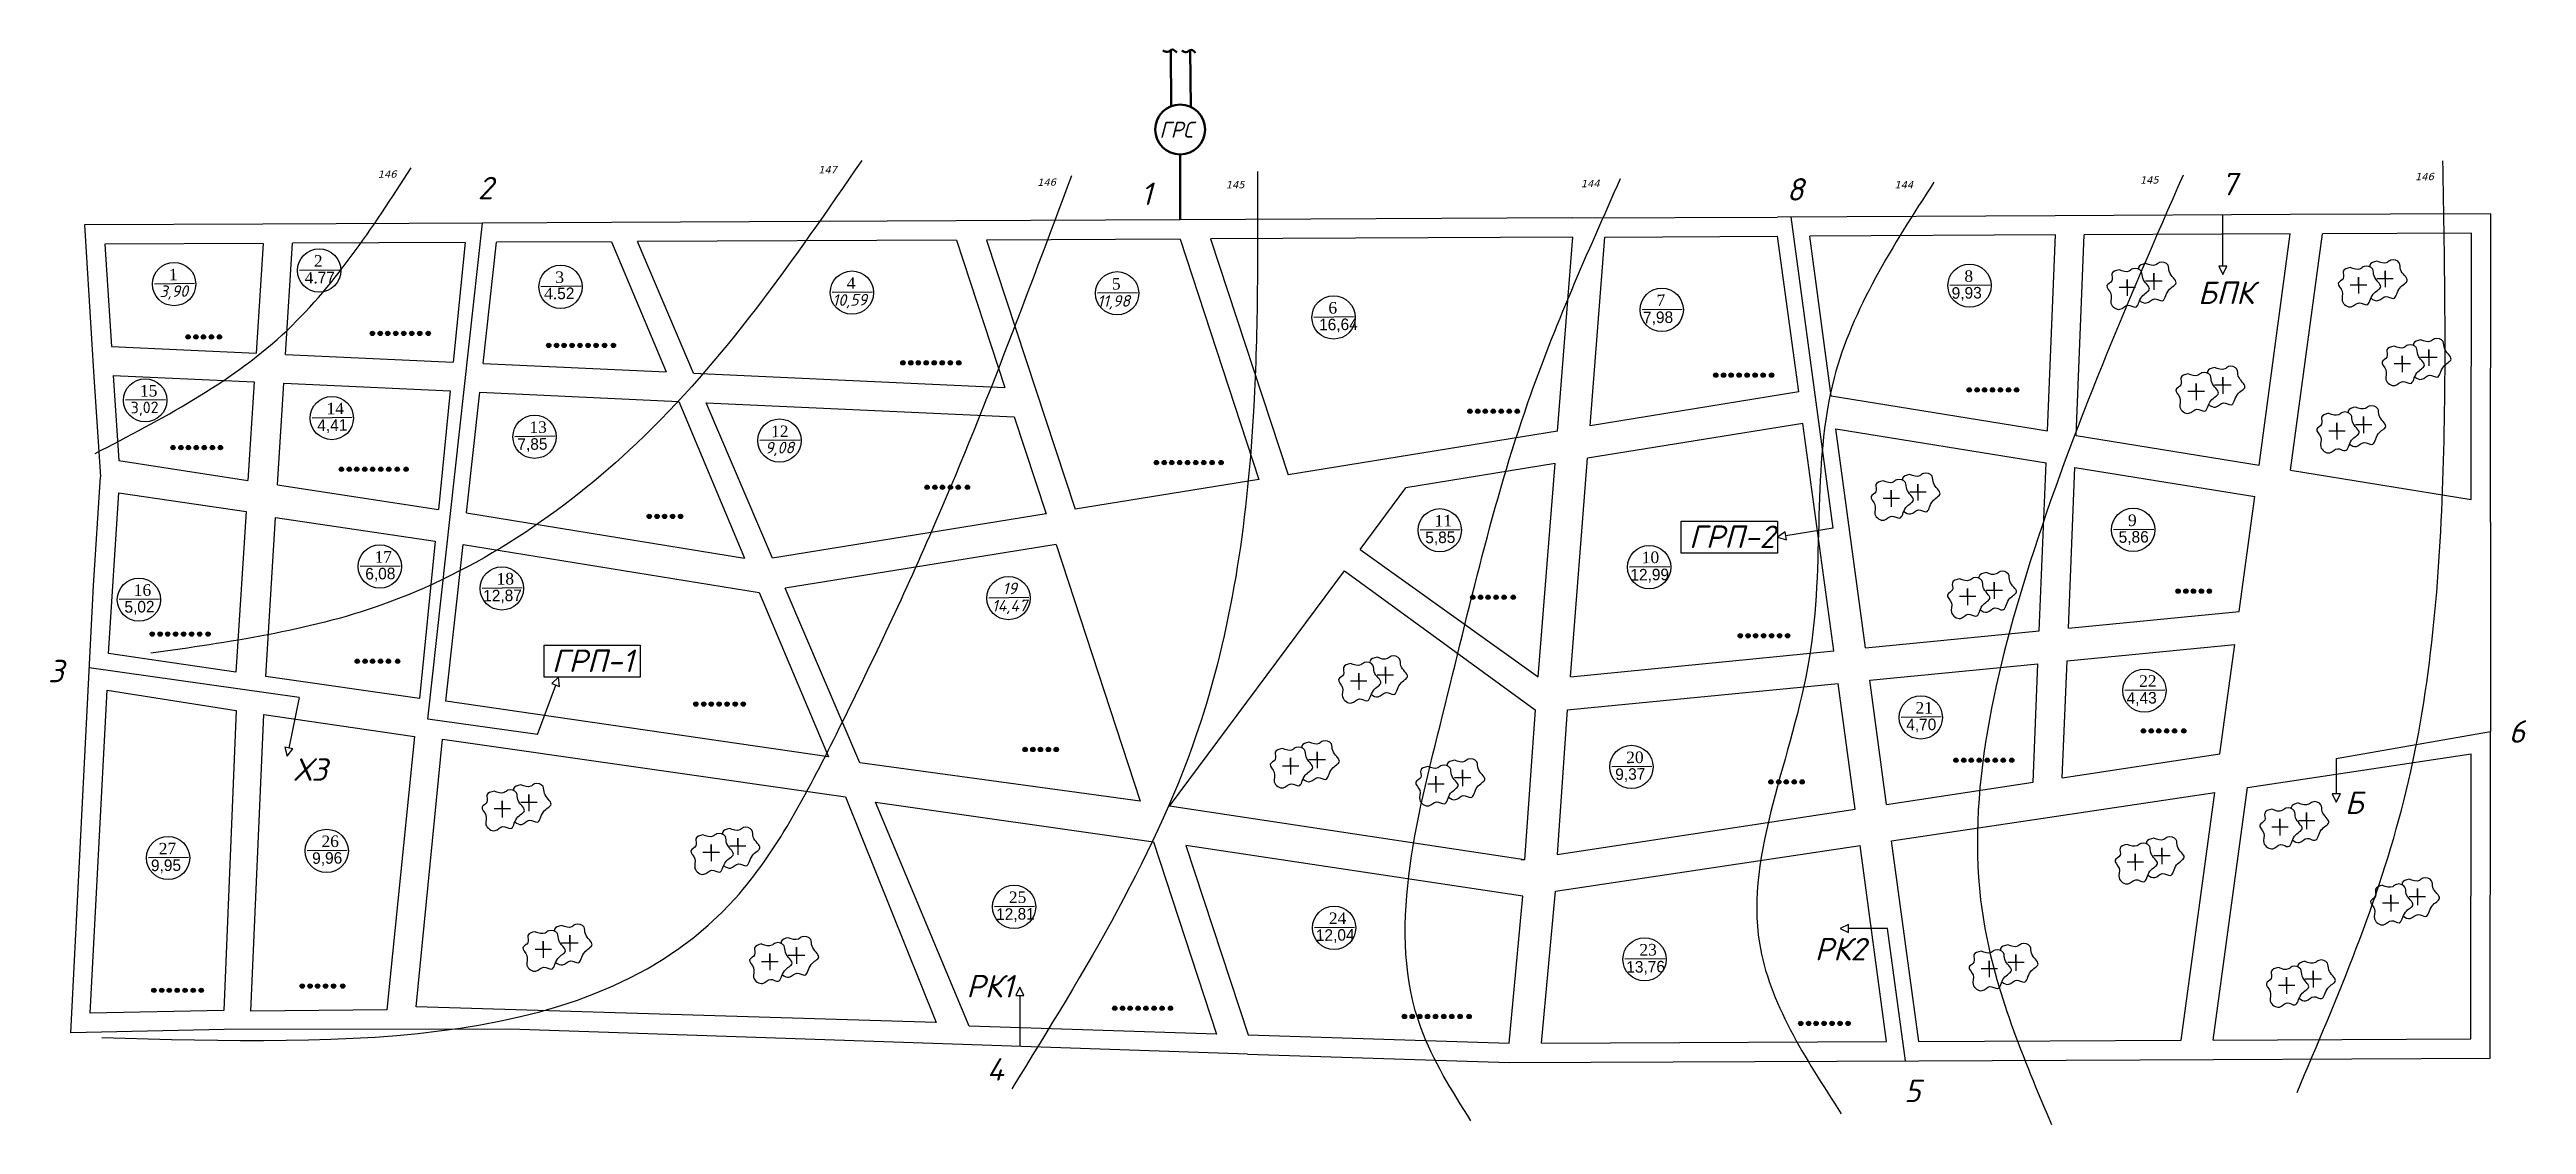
# Model space of a CAD drawing. Header units: millimetres. Extents: x -710977 to 10671, y -929782 to 89628.
# Drawn here: x 246.5 to 555, y 3502.5 to 3636.5 of the extents above; entities that cross this region are included whole.
import ezdxf

# ---------------------------------------------------------------- set-up
doc = ezdxf.new("R2010")
doc.units = ezdxf.units.MM
doc.header["$LTSCALE"] = 0.4
doc.layers.add('кварталыИнфо', color=7, linetype='Continuous')
doc.layers.add('СхемаГидравлика', color=7, linetype='Continuous')
doc.layers.add('тп_кварт', color=176, linetype='Continuous', lineweight=30)
doc.styles.add('OSNOVNOY', font='simplex.shx', dxfattribs={"oblique": 15, "height": 2.5})
doc.styles.add('style1', font='verdana.ttf', dxfattribs={"oblique": 15})
doc.styles.add('стиль1', font='times.ttf')

msp = doc.modelspace()

# ---------------------------------------------------------------- texts
at = {"color": 2, "ltscale": 0.5, "char_height": 2.8, "attachment_point": 1}
for s, width, insert in [('{\\fISOCPEUR|b0|i1|c204|p34;2}', 2.19383, (299.816, 3620.596)), ('{\\fISOCPEUR|b0|i1|c204|p34;1}', 2.19383, (382.419, 3619.88)), ('{\\fISOCPEUR|b0|i1|c204|p34;8}', 2.19383, (462.876, 3620.434)), ('{\\fISOCPEUR|b0|i1|c204|p34;7}', 2.19383, (516.998, 3621.089)), ('{\\fISOCPEUR|b0|i1|c204|p34;БПК}', 5.98474, (514.119, 3607.544)), ('{\\fISOCPEUR|b0|i1|c204|p34;ГРП-2}', 5.98474, (450.711, 3577.141)), ('{\\fISOCPEUR|b0|i1|c204|p34;ГРП-1}', 5.98474, (309.045, 3561.676)), ('{\\fISOCPEUR|b0|i1|c204|p34;3}', 2.19383, (246.273, 3560.398)), ('{\\fISOCPEUR|b0|i1|c204|p34;6}', 2.19383, (552.825, 3552.865)), ('{\\fISOCPEUR|b0|i1|c204|p34;ХЗ}', 5.98474, (276.932, 3548.127)), ('{\\fISOCPEUR|b0|i1|c204|p34;Б}', 2.19383, (532.41, 3543.994)), ('{\\fISOCPEUR|b0|i1|c204|p34;РК2}', 4.50038, (466.374, 3525.74)), ('{\\fISOCPEUR|b0|i1|c204|p34;РК1}', 5.98474, (360.686, 3521.124)), ('{\\fISOCPEUR|b0|i1|c204|p34;4}', 2.19383, (363.232, 3510.756)), ('{\\fISOCPEUR|b0|i1|c204|p34;5}', 2.19383, (477.512, 3508.082))]:
    msp.add_mtext_dynamic_manual_height_columns(s, width=width, gutter_width=10, heights=[0], dxfattribs=dict(at, insert=insert))
at = {"layer": 'кварталыИнфо', "color": 2, "ltscale": 0.5, "char_height": 1.44, "attachment_point": 1, "rotation": 0.63657, "style": 'стиль1'}
for s, width, insert in [('2', 4.01195, (279.406, 3610.825)), ('{\\fISOCPEUR|b0|i1|c204|p34;3,90}', 6.81146, (260.169, 3607.046)), ('1', 4.01195, (261.329, 3609.135)), ('4.{\\Ftxt|c204;77}', 6.81146, (278.246, 3608.737)), ('3', 4.01195, (309.478, 3608.798)), ('4', 4.01195, (345.775, 3608.069)), ('5', 4.01195, (378.807, 3607.985)), ('8', 4.01195, (485.005, 3608.941)), ('4.{\\Ftxt|c204;52}', 6.81146, (308.077, 3606.764)), ('{\\fISOCPEUR|b0|i1|c204|p34;10,59}', 6.81146, (343.999, 3605.952)), ('{\\fISOCPEUR|b0|i1|c0|p34;11,98}', 6.81146, (376.988, 3605.815)), ('6', 4.01195, (405.78, 3604.983)), ('7', 4.01195, (446.651, 3605.922)), ('{\\Ftxt|c204;9,93}', 6.81146, (483.423, 3606.837)), ('{\\Ftxt|c204;16,64}', 6.81146, (404.62, 3602.895)), ('{\\Ftxt|c204;7,98}', 6.81146, (444.978, 3603.789)), ('{\\fISOCPEUR|b0|i0|c204|p34;3,02}', 6.81146, (256.568, 3592.559)), ('15', 4.01195, (257.728, 3594.648)), ('14', 4.01195, (280.976, 3592.441)), ('{\\Ftxt|c204;4,41}', 6.81146, (279.816, 3590.353)), ('13', 4.01195, (306.241, 3590.106)), ('12', 4.01195, (336.346, 3589.584)), ('{\\Ftxt|c204;7,85}', 6.81146, (304.748, 3587.992)), ('{\\fISOCPEUR|b0|i1|c204|p34;9,08}', 6.81146, (335.591, 3587.544)), ('{\\Ftxt|c204;5,85}', 6.81146, (417.845, 3576.363)), ('11', 4.01195, (419.005, 3578.451)), ('{\\Ftxt|c204;5,86}', 6.81146, (504.224, 3576.419)), ('9', 4.01195, (505.384, 3578.507)), ('17', 4.01195, (286.961, 3573.934)), ('10', 4.01195, (444.815, 3573.881)), ('{\\Ftxt|c204;6,08}', 6.81146, (285.801, 3571.846)), ('18', 4.01195, (302.155, 3571.211)), ('{\\Ftxt|c204;12,99}', 6.81146, (443.397, 3571.716)), ('{\\Ftxt|c204;5,02}', 6.81146, (255.797, 3567.716)), ('16', 4.01195, (256.957, 3569.805)), ('{\\Ftxt|c204;12,87}', 6.81146, (300.487, 3569.114)), ('{\\fISOCPEUR|b0|i1|c204|p34;14,47}', 6.81146, (363.86, 3567.848)), ('{\\fISOCPEUR|b0|i1|c0|p34;19}', 4.01195, (365.193, 3570.004)), ('22', 4.01195, (506.779, 3558.467)), ('21', 4.01195, (478.916, 3555.129)), ('{\\Ftxt|c204;4,43}', 6.81146, (505.213, 3556.353)), ('{\\Ftxt|c204;4,70}', 6.81146, (477.756, 3553.041)), ('20', 4.01195, (442.875, 3548.957)), ('{\\Ftxt|c204;9,37}', 6.81146, (441.513, 3546.865)), ('27', 4.01195, (260.067, 3537.582)), ('{\\Ftxt|c204;9,96}', 6.81146, (279.182, 3536.403)), ('26', 4.01195, (280.342, 3538.492)), ('{\\Ftxt|c204;9,95}', 6.81146, (259.1, 3535.5)), ('25', 4.01195, (365.971, 3531.526)), ('{\\Ftxt|c204;12,81}', 6.81146, (364.387, 3529.421)), ('{\\Ftxt|c204;12,04}', 6.81146, (404.223, 3526.805)), ('24', 4.01195, (405.837, 3528.908)), ('23', 4.01195, (444.521, 3524.982)), ('{\\Ftxt|c204;13,76}', 6.81146, (442.887, 3522.84))]:
    msp.add_mtext_dynamic_manual_height_columns(s, width=width, gutter_width=14.072, heights=[0], dxfattribs=dict(at, insert=insert))
at = {"layer": 'СхемаГидравлика', "color": 90, "lineweight": 50, "style": 'OSNOVNOY', "oblique": 15, "width": 0.9}
msp.add_text('ГРС', height=2, rotation=0.20178, dxfattribs=at).set_placement((384.742, 3625.458))
at = {"layer": 'СхемаГидравлика', "color": 0, "lineweight": 30, "style": 'style1', "oblique": 15}
for s, p in [('146', (287.365, 3620.465)), ('147', (342.233, 3621.022)), ('146', (369.508, 3619.464)), ('145', (393.009, 3619.152)), ('144', (437.236, 3619.298)), ('144', (476.302, 3619.152)), ('145', (506.881, 3619.736)), ('146', (541.157, 3620.161))]:
    msp.add_text(s, height=0.896, rotation=0.71037, dxfattribs=at).set_placement(p)

# ---------------------------------------------------------------- hatches: boundary and pattern name
at = {"layer": 'СхемаГидравлика', "ltscale": 10}
for points in [[(264.002, 3600.646, 1), (263.465, 3600.646, 1)], [(264.981, 3600.646, 1), (264.444, 3600.646, 1)], [(265.915, 3600.646, 1), (265.378, 3600.646, 1)], [(266.906, 3600.646, 1), (266.369, 3600.646, 1)], [(267.897, 3600.646, 1), (267.36, 3600.646, 1)], [(286.969, 3601.083, 1), (286.432, 3601.083, 1)], [(287.948, 3601.083, 1), (287.411, 3601.083, 1)], [(288.882, 3601.083, 1), (288.345, 3601.083, 1)], [(289.874, 3601.083, 1), (289.337, 3601.083, 1)], [(290.865, 3601.083, 1), (290.328, 3601.083, 1)], [(291.87, 3601.083, 1), (291.333, 3601.083, 1)], [(292.87, 3601.083, 1), (292.333, 3601.083, 1)], [(293.92, 3601.083, 1), (293.383, 3601.083, 1)], [(308.93, 3599.593, 1), (308.393, 3599.593, 1)], [(309.91, 3599.593, 1), (309.373, 3599.593, 1)], [(310.844, 3599.593, 1), (310.307, 3599.593, 1)], [(311.835, 3599.593, 1), (311.298, 3599.593, 1)], [(312.826, 3599.593, 1), (312.289, 3599.593, 1)], [(313.831, 3599.593, 1), (313.294, 3599.593, 1)], [(314.832, 3599.593, 1), (314.295, 3599.593, 1)], [(315.882, 3599.593, 1), (315.345, 3599.593, 1)], [(316.988, 3599.593, 1), (316.451, 3599.593, 1)], [(353.059, 3597.415, 1), (352.522, 3597.415, 1)], [(354.038, 3597.415, 1), (353.501, 3597.415, 1)], [(354.972, 3597.415, 1), (354.435, 3597.415, 1)], [(355.964, 3597.415, 1), (355.427, 3597.415, 1)], [(356.955, 3597.415, 1), (356.418, 3597.415, 1)], [(357.96, 3597.415, 1), (357.423, 3597.415, 1)], [(358.96, 3597.415, 1), (358.423, 3597.415, 1)], [(360.01, 3597.415, 1), (359.473, 3597.415, 1)], [(454.311, 3595.878, 1), (453.774, 3595.878, 1)], [(455.29, 3595.878, 1), (454.753, 3595.878, 1)], [(456.224, 3595.878, 1), (455.687, 3595.878, 1)], [(457.216, 3595.878, 1), (456.678, 3595.878, 1)], [(458.207, 3595.878, 1), (457.67, 3595.878, 1)], [(459.212, 3595.878, 1), (458.675, 3595.878, 1)], [(460.212, 3595.878, 1), (459.675, 3595.878, 1)], [(461.262, 3595.878, 1), (460.725, 3595.878, 1)], [(423.691, 3591.376, 1), (423.154, 3591.376, 1)], [(424.67, 3591.376, 1), (424.133, 3591.376, 1)], [(425.604, 3591.376, 1), (425.067, 3591.376, 1)], [(426.595, 3591.376, 1), (426.058, 3591.376, 1)], [(427.586, 3591.376, 1), (427.049, 3591.376, 1)], [(428.591, 3591.376, 1), (428.054, 3591.376, 1)], [(429.592, 3591.376, 1), (429.055, 3591.376, 1)], [(485.882, 3594.032, 1), (485.345, 3594.032, 1)], [(486.861, 3594.032, 1), (486.324, 3594.032, 1)], [(487.795, 3594.032, 1), (487.258, 3594.032, 1)], [(488.786, 3594.032, 1), (488.249, 3594.032, 1)], [(489.777, 3594.032, 1), (489.24, 3594.032, 1)], [(490.783, 3594.032, 1), (490.245, 3594.032, 1)], [(491.783, 3594.032, 1), (491.246, 3594.032, 1)], [(262.124, 3586.848, 1), (261.587, 3586.848, 1)], [(263.103, 3586.848, 1), (262.566, 3586.848, 1)], [(264.038, 3586.848, 1), (263.501, 3586.848, 1)], [(265.029, 3586.848, 1), (264.492, 3586.848, 1)], [(266.02, 3586.848, 1), (265.483, 3586.848, 1)], [(267.025, 3586.848, 1), (266.488, 3586.848, 1)], [(268.026, 3586.848, 1), (267.489, 3586.848, 1)], [(283.103, 3584.151, 1), (282.566, 3584.151, 1)], [(284.082, 3584.151, 1), (283.545, 3584.151, 1)], [(285.016, 3584.151, 1), (284.479, 3584.151, 1)], [(286.007, 3584.151, 1), (285.47, 3584.151, 1)], [(286.998, 3584.151, 1), (286.461, 3584.151, 1)], [(288.004, 3584.151, 1), (287.467, 3584.151, 1)], [(289.004, 3584.151, 1), (288.467, 3584.151, 1)], [(290.054, 3584.151, 1), (289.517, 3584.151, 1)], [(291.16, 3584.151, 1), (290.623, 3584.151, 1)], [(384.624, 3584.977, 1), (384.087, 3584.977, 1)], [(385.604, 3584.977, 1), (385.067, 3584.977, 1)], [(386.538, 3584.977, 1), (386.001, 3584.977, 1)], [(387.529, 3584.977, 1), (386.992, 3584.977, 1)], [(388.52, 3584.977, 1), (387.983, 3584.977, 1)], [(389.525, 3584.977, 1), (388.988, 3584.977, 1)], [(390.526, 3584.977, 1), (389.989, 3584.977, 1)], [(391.576, 3584.977, 1), (391.039, 3584.977, 1)], [(392.682, 3584.977, 1), (392.145, 3584.977, 1)], [(356.058, 3581.909, 1), (355.521, 3581.909, 1)], [(357.037, 3581.909, 1), (356.5, 3581.909, 1)], [(357.971, 3581.909, 1), (357.434, 3581.909, 1)], [(358.963, 3581.909, 1), (358.426, 3581.909, 1)], [(359.954, 3581.909, 1), (359.417, 3581.909, 1)], [(361.097, 3581.909, 1), (360.56, 3581.909, 1)], [(321.452, 3578.269, 1), (320.914, 3578.269, 1)], [(322.431, 3578.269, 1), (321.894, 3578.269, 1)], [(323.365, 3578.269, 1), (322.828, 3578.269, 1)], [(324.356, 3578.269, 1), (323.819, 3578.269, 1)], [(325.347, 3578.269, 1), (324.81, 3578.269, 1)], [(424.04, 3568.203, 1), (423.503, 3568.203, 1)], [(425.019, 3568.203, 1), (424.482, 3568.203, 1)], [(425.953, 3568.203, 1), (425.416, 3568.203, 1)], [(426.944, 3568.203, 1), (426.407, 3568.203, 1)], [(427.936, 3568.203, 1), (427.399, 3568.203, 1)], [(429.079, 3568.203, 1), (428.542, 3568.203, 1)], [(511.902, 3568.959, 1), (511.365, 3568.959, 1)], [(512.881, 3568.959, 1), (512.344, 3568.959, 1)], [(513.816, 3568.959, 1), (513.278, 3568.959, 1)], [(514.807, 3568.959, 1), (514.27, 3568.959, 1)], [(515.798, 3568.959, 1), (515.261, 3568.959, 1)], [(259.545, 3563.606, 1), (259.008, 3563.606, 1)], [(260.525, 3563.606, 1), (259.988, 3563.606, 1)], [(261.459, 3563.606, 1), (260.922, 3563.606, 1)], [(262.45, 3563.606, 1), (261.913, 3563.606, 1)], [(263.441, 3563.606, 1), (262.904, 3563.606, 1)], [(264.446, 3563.606, 1), (263.909, 3563.606, 1)], [(265.447, 3563.606, 1), (264.91, 3563.606, 1)], [(266.497, 3563.606, 1), (265.96, 3563.606, 1)], [(457.365, 3563.399, 1), (456.828, 3563.399, 1)], [(458.344, 3563.399, 1), (457.807, 3563.399, 1)], [(459.278, 3563.399, 1), (458.741, 3563.399, 1)], [(460.269, 3563.399, 1), (459.732, 3563.399, 1)], [(461.26, 3563.399, 1), (460.723, 3563.399, 1)], [(462.266, 3563.399, 1), (461.729, 3563.399, 1)], [(463.266, 3563.399, 1), (462.729, 3563.399, 1)], [(285.072, 3560.218, 1), (284.535, 3560.218, 1)], [(286.051, 3560.218, 1), (285.514, 3560.218, 1)], [(286.985, 3560.218, 1), (286.448, 3560.218, 1)], [(287.976, 3560.218, 1), (287.439, 3560.218, 1)], [(288.967, 3560.218, 1), (288.43, 3560.218, 1)], [(290.111, 3560.218, 1), (289.574, 3560.218, 1)], [(327.256, 3554.891, 1), (326.719, 3554.891, 1)], [(328.235, 3554.891, 1), (327.698, 3554.891, 1)], [(329.169, 3554.891, 1), (328.632, 3554.891, 1)], [(330.16, 3554.891, 1), (329.623, 3554.891, 1)], [(331.151, 3554.891, 1), (330.614, 3554.891, 1)], [(332.157, 3554.891, 1), (331.62, 3554.891, 1)], [(333.157, 3554.891, 1), (332.62, 3554.891, 1)], [(507.579, 3551.538, 1), (507.042, 3551.538, 1)], [(508.559, 3551.538, 1), (508.022, 3551.538, 1)], [(509.493, 3551.538, 1), (508.956, 3551.538, 1)], [(510.484, 3551.538, 1), (509.947, 3551.538, 1)], [(511.475, 3551.538, 1), (510.938, 3551.538, 1)], [(512.618, 3551.538, 1), (512.081, 3551.538, 1)], [(368.267, 3549.228, 1), (367.73, 3549.228, 1)], [(369.246, 3549.228, 1), (368.709, 3549.228, 1)], [(370.18, 3549.228, 1), (369.643, 3549.228, 1)], [(371.171, 3549.228, 1), (370.634, 3549.228, 1)], [(372.163, 3549.228, 1), (371.625, 3549.228, 1)], [(461.18, 3545.177, 1), (460.643, 3545.177, 1)], [(462.159, 3545.177, 1), (461.622, 3545.177, 1)], [(463.094, 3545.177, 1), (462.557, 3545.177, 1)], [(464.085, 3545.177, 1), (463.548, 3545.177, 1)], [(465.076, 3545.177, 1), (464.539, 3545.177, 1)], [(484.233, 3547.879, 1), (483.696, 3547.879, 1)], [(485.212, 3547.879, 1), (484.675, 3547.879, 1)], [(486.146, 3547.879, 1), (485.609, 3547.879, 1)], [(487.138, 3547.879, 1), (486.601, 3547.879, 1)], [(488.129, 3547.879, 1), (487.592, 3547.879, 1)], [(489.134, 3547.879, 1), (488.597, 3547.879, 1)], [(490.134, 3547.879, 1), (489.597, 3547.879, 1)], [(491.184, 3547.879, 1), (490.647, 3547.879, 1)], [(259.738, 3519.213, 1), (259.201, 3519.213, 1)], [(260.717, 3519.213, 1), (260.18, 3519.213, 1)], [(261.651, 3519.213, 1), (261.114, 3519.213, 1)], [(262.642, 3519.213, 1), (262.105, 3519.213, 1)], [(263.634, 3519.213, 1), (263.097, 3519.213, 1)], [(264.639, 3519.213, 1), (264.102, 3519.213, 1)], [(265.639, 3519.213, 1), (265.102, 3519.213, 1)], [(278.225, 3519.738, 1), (277.688, 3519.738, 1)], [(279.204, 3519.738, 1), (278.667, 3519.738, 1)], [(280.139, 3519.738, 1), (279.602, 3519.738, 1)], [(281.13, 3519.738, 1), (280.593, 3519.738, 1)], [(282.121, 3519.738, 1), (281.584, 3519.738, 1)], [(283.264, 3519.738, 1), (282.727, 3519.738, 1)], [(379.435, 3516.97, 1), (378.898, 3516.97, 1)], [(380.415, 3516.97, 1), (379.877, 3516.97, 1)], [(381.349, 3516.97, 1), (380.812, 3516.97, 1)], [(382.34, 3516.97, 1), (381.803, 3516.97, 1)], [(383.331, 3516.97, 1), (382.794, 3516.97, 1)], [(384.336, 3516.97, 1), (383.799, 3516.97, 1)], [(385.337, 3516.97, 1), (384.8, 3516.97, 1)], [(386.386, 3516.97, 1), (385.849, 3516.97, 1)], [(415.517, 3515.953, 1), (414.98, 3515.953, 1)], [(416.497, 3515.953, 1), (415.96, 3515.953, 1)], [(417.431, 3515.953, 1), (416.894, 3515.953, 1)], [(418.422, 3515.953, 1), (417.885, 3515.953, 1)], [(419.413, 3515.953, 1), (418.876, 3515.953, 1)], [(420.418, 3515.953, 1), (419.881, 3515.953, 1)], [(421.419, 3515.953, 1), (420.882, 3515.953, 1)], [(422.469, 3515.953, 1), (421.932, 3515.953, 1)], [(423.575, 3515.953, 1), (423.038, 3515.953, 1)], [(464.9, 3515.086, 1), (464.363, 3515.086, 1)], [(465.879, 3515.086, 1), (465.342, 3515.086, 1)], [(466.813, 3515.086, 1), (466.276, 3515.086, 1)], [(467.804, 3515.086, 1), (467.267, 3515.086, 1)], [(468.795, 3515.086, 1), (468.258, 3515.086, 1)], [(469.8, 3515.086, 1), (469.263, 3515.086, 1)], [(470.801, 3515.086, 1), (470.264, 3515.086, 1)]]:
    msp.add_hatch(color=0, dxfattribs=at).paths.add_polyline_path(points)

# ---------------------------------------------------------------- linework, layer by layer
at = {"layer": 'кварталыИнфо', "color": 241, "lineweight": 25}
for p, q in [((264.541, 3607.286), (259.538, 3607.23)), ((282.619, 3608.976), (277.616, 3608.921)), ((488.218, 3607.092), (483.215, 3607.037)), ((312.69, 3606.949), (307.688, 3606.894)), ((348.988, 3606.221), (343.985, 3606.165)), ((382.02, 3606.137), (377.017, 3606.081)), ((449.863, 3604.073), (444.861, 3604.018)), ((408.992, 3603.134), (403.989, 3603.079)), ((260.941, 3592.799), (255.938, 3592.743)), ((284.188, 3590.592), (279.185, 3590.537)), ((309.454, 3588.257), (304.451, 3588.202)), ((339.964, 3587.784), (334.961, 3587.728)), ((422.217, 3576.603), (417.214, 3576.547)), ((508.597, 3576.659), (503.594, 3576.603)), ((290.174, 3572.086), (285.171, 3572.03)), ((448.306, 3572.01), (443.303, 3571.954)), ((260.17, 3567.956), (255.167, 3567.9)), ((305.368, 3569.363), (300.365, 3569.307)), ((368.487, 3568.156), (363.484, 3568.1)), ((509.992, 3556.618), (504.989, 3556.562)), ((482.129, 3553.281), (477.126, 3553.225)), ((446.088, 3547.109), (441.085, 3547.053)), ((283.554, 3536.643), (278.551, 3536.587)), ((263.791, 3535.765), (258.788, 3535.709)), ((369.183, 3529.677), (364.18, 3529.622)), ((409.05, 3527.059), (404.047, 3527.004)), ((447.734, 3523.134), (442.731, 3523.078))]:
    msp.add_line(p, q, dxfattribs=at)
for centre in [(280.065, 3608.917), (261.987, 3607.227), (310.137, 3606.89), (346.434, 3606.162), (379.466, 3606.078), (485.664, 3607.033), (406.438, 3603.075), (447.31, 3604.015), (258.387, 3592.74), (281.635, 3590.534), (306.9, 3588.199), (337.41, 3587.725), (419.663, 3576.544), (506.043, 3576.6), (287.62, 3572.027), (445.753, 3571.951), (257.616, 3567.897), (302.814, 3569.304), (365.933, 3568.097), (507.438, 3556.559), (479.575, 3553.222), (443.534, 3547.05), (281, 3536.584), (261.237, 3535.706), (366.63, 3529.618), (406.496, 3527.001), (445.18, 3523.075)]:
    msp.add_circle(centre, 2.698, dxfattribs=at)
at = {"layer": 'СхемаГидравлика', "color": 90, "lineweight": 50}
for p, q in [((386.216, 3629.396), (386.139, 3636.369)), ((388.642, 3629.31), (388.574, 3636.374)), ((387.327, 3623.397), (387.327, 3615.235))]:
    msp.add_line(p, q, dxfattribs=at)
at = {"layer": 'СхемаГидравлика', "color": 90, "lineweight": 30}
for p, q in [((273.065, 3614.698), (250.811, 3614.594)), ((250.811, 3614.594), (252.013, 3595.688)), ((300.412, 3614.827), (273.065, 3614.698)), ((293.588, 3553.024), (300.412, 3614.827)), ((316.461, 3614.902), (300.412, 3614.827)), ((359.438, 3615.104), (316.461, 3614.902)), ((387.327, 3615.235), (359.438, 3615.104)), ((436.212, 3615.465), (387.327, 3615.235)), ((436.212, 3615.465), (461.733, 3615.584)), ((496.341, 3615.747), (461.733, 3615.584)), ((468.685, 3576.821), (463.439, 3615.592)), ((525.606, 3615.884), (496.341, 3615.747)), ((550.581, 3615.99), (525.606, 3615.884)), ((550.557, 3577.555), (550.581, 3616.002)), ((252.013, 3595.688), (252.817, 3583.224)), ((251.943, 3569.669), (252.817, 3583.224)), ((550.557, 3577.555), (550.54, 3551.455)), ((249.13, 3513.923), (251.943, 3569.669)), ((277.565, 3555.701), (251.425, 3559.41)), ((277.565, 3555.701), (276.298, 3549.403)), ((307.281, 3551.081), (309.536, 3557.253)), ((307.281, 3551.081), (293.588, 3553.024)), ((531.35, 3548.113), (550.54, 3551.455)), ((550.516, 3510.765), (550.54, 3551.455)), ((531.35, 3548.113), (531.35, 3543.699)), ((475.436, 3526.925), (470.59, 3526.925)), ((477.667, 3510.432), (475.436, 3526.925)), ((268.244, 3514.313), (249.13, 3513.923)), ((303.842, 3514.388), (268.244, 3514.313)), ((395.705, 3511.247), (303.842, 3514.388)), ((395.705, 3511.247), (428.288, 3510.206)), ((428.288, 3510.206), (479.334, 3510.44)), ((479.334, 3510.44), (516.034, 3510.607)), ((516.034, 3510.607), (550.516, 3510.765))]:
    msp.add_line(p, q, dxfattribs=at)
at = {"layer": 'СхемаГидравлика', "color": 6, "lineweight": 30}
for p, q in [((496.352, 3613.347), (465.744, 3613.203)), ((495.362, 3588.933), (496.352, 3613.347)), ((436.223, 3613.065), (391.106, 3612.853)), ((391.106, 3612.853), (400.762, 3583.474)), ((434.334, 3588.916), (436.223, 3613.065)), ((438.385, 3589.572), (440.223, 3613.065)), ((440.223, 3613.065), (461.747, 3613.184)), ((464.372, 3593.785), (461.747, 3613.184)), ((468.437, 3593.297), (465.744, 3613.203)), ((464.372, 3593.785), (438.385, 3589.572)), ((468.437, 3593.297), (495.362, 3588.933)), ((434.334, 3588.916), (400.762, 3583.474)), ((464.901, 3589.87), (438.068, 3585.521)), ((468.739, 3561.503), (464.901, 3589.87)), ((435.938, 3558.298), (438.068, 3585.521)), ((434.017, 3584.864), (415.454, 3581.856)), ((431.938, 3558.298), (434.017, 3584.864)), ((497.966, 3564.359), (498.778, 3584.379)), ((498.778, 3584.379), (521.188, 3580.747)), ((409.741, 3574.155), (415.454, 3581.856)), ((519.252, 3566.439), (521.188, 3580.747)), ((409.741, 3574.155), (431.938, 3558.298)), ((497.966, 3564.359), (519.252, 3566.439)), ((435.938, 3558.298), (468.739, 3561.503)), ((497.799, 3560.256), (518.692, 3562.297)), ((516.848, 3548.671), (518.692, 3562.297)), ((473.233, 3557.855), (494.185, 3559.902)), ((475.328, 3542.368), (473.233, 3557.855)), ((497.209, 3545.689), (497.799, 3560.256)), ((435.545, 3554.172), (469.285, 3557.469)), ((471.409, 3541.773), (469.285, 3557.469)), ((435.545, 3554.172), (434.281, 3536.137)), ((497.209, 3545.689), (516.848, 3548.671)), ((475.328, 3542.368), (493.587, 3545.14)), ((434.281, 3536.137), (471.409, 3541.773)), ((430.013, 3530.944), (388.025, 3537.244)), ((388.025, 3537.244), (395.782, 3513.646)), ((434.07, 3531.553), (472.021, 3537.247)), ((475.326, 3512.821), (472.021, 3537.247)), ((428.321, 3512.607), (430.013, 3530.944)), ((432.321, 3512.607), (434.07, 3531.553)), ((395.782, 3513.646), (428.321, 3512.607)), ((432.322, 3512.625), (475.326, 3512.821))]:
    msp.add_line(p, q, dxfattribs=at)
at = {"layer": 'СхемаГидравлика', "color": 0, "lineweight": 30}
for p, q in [((498.939, 3588.353), (499.953, 3613.364)), ((525.617, 3613.484), (499.953, 3613.364)), ((521.718, 3584.661), (525.617, 3613.484)), ((525.632, 3584.027), (529.62, 3613.503)), ((548.179, 3613.59), (529.62, 3613.503)), ((548.158, 3580.375), (548.179, 3613.59)), ((472.687, 3561.889), (468.991, 3589.208)), ((468.991, 3589.208), (495.201, 3584.959)), ((498.939, 3588.353), (521.718, 3584.661)), ((494.352, 3564.006), (495.201, 3584.959)), ((525.632, 3584.027), (548.158, 3580.375)), ((386.011, 3542.169), (407.779, 3571.51)), ((407.779, 3571.51), (431.545, 3554.172)), ((472.687, 3561.889), (494.352, 3564.006)), ((493.587, 3545.14), (494.185, 3559.902)), ((431.545, 3554.172), (430.233, 3535.456)), ((292.144, 3517.142), (295.421, 3550.508)), ((295.421, 3550.508), (345.649, 3543.312)), ((520.282, 3544.488), (548.139, 3548.668)), ((548.116, 3513.154), (548.139, 3548.668)), ((345.649, 3543.312), (356.915, 3515.191)), ((475.941, 3537.835), (516.199, 3543.876)), ((512.021, 3512.989), (516.199, 3543.876)), ((516.023, 3513.007), (520.282, 3544.488)), ((430.233, 3535.456), (386.011, 3542.169)), ((479.323, 3512.84), (475.941, 3537.835)), ((429.794, 3535.456), (430.238, 3535.523)), ((356.915, 3515.191), (292.144, 3517.142)), ((479.323, 3512.84), (512.021, 3512.989)), ((516.023, 3513.007), (548.116, 3513.154))]:
    msp.add_line(p, q, dxfattribs=at)
at = {"layer": 'СхемаГидравлика', "color": 4, "lineweight": 30}
for p, q in [((273.077, 3612.298), (253.353, 3612.206)), ((253.353, 3612.206), (254.175, 3599.454)), ((273.077, 3612.298), (272.207, 3598.624)), ((275.887, 3598.455), (276.739, 3612.316)), ((298.258, 3612.417), (276.739, 3612.316)), ((298.258, 3612.417), (296.76, 3597.494)), ((300.492, 3597.323), (302.16, 3612.435)), ((316.472, 3612.502), (302.16, 3612.435)), ((316.472, 3612.502), (323.306, 3596.273)), ((359.449, 3612.704), (319.705, 3612.517)), ((326.7, 3596.117), (319.705, 3612.517)), ((359.449, 3612.704), (365.463, 3594.333)), ((387.338, 3612.835), (363.216, 3612.722)), ((363.216, 3612.722), (374.242, 3579.176)), ((387.338, 3612.835), (397.142, 3582.888)), ((254.175, 3599.454), (272.207, 3598.624)), ((275.887, 3598.455), (296.76, 3597.494)), ((254.408, 3595.843), (255.093, 3585.224)), ((254.408, 3595.843), (271.978, 3595.035)), ((271.978, 3595.035), (271.197, 3582.757)), ((274.888, 3582.192), (275.667, 3594.865)), ((275.667, 3594.865), (296.4, 3593.911)), ((300.492, 3597.323), (323.306, 3596.273)), ((326.7, 3596.117), (365.463, 3594.333)), ((296.4, 3593.911), (294.915, 3579.124)), ((298.435, 3578.701), (300.096, 3593.741)), ((300.096, 3593.741), (324.851, 3592.602)), ((324.851, 3592.602), (333.068, 3573.088)), ((336.533, 3573.063), (328.266, 3592.445)), ((328.266, 3592.445), (366.66, 3590.678)), ((366.66, 3590.678), (370.618, 3578.588)), ((255.093, 3585.224), (271.197, 3582.757)), ((397.142, 3582.888), (374.242, 3579.176)), ((253.801, 3561.181), (255.093, 3581.224)), ((255.093, 3581.224), (270.95, 3578.874)), ((274.888, 3582.192), (294.915, 3579.124)), ((270.95, 3578.874), (269.678, 3558.873)), ((273.42, 3558.309), (274.638, 3578.129)), ((274.638, 3578.129), (294.52, 3575.185)), ((298.435, 3578.701), (333.068, 3573.088)), ((370.618, 3578.588), (336.533, 3573.063)), ((294.52, 3575.185), (292.553, 3555.595)), ((295.847, 3555.26), (298.001, 3574.772)), ((298.001, 3574.772), (334.875, 3568.795)), ((371.861, 3574.79), (338.129, 3569.322)), ((371.861, 3574.79), (382.333, 3542.802)), ((334.875, 3568.795), (343.496, 3548.32)), ((347.406, 3547.571), (338.129, 3569.322)), ((269.678, 3558.873), (253.801, 3561.181)), ((292.553, 3555.595), (273.42, 3558.309)), ((251.526, 3516.372), (253.656, 3556.623)), ((253.656, 3556.623), (269.735, 3554.086)), ((343.496, 3548.32), (295.847, 3555.26)), ((269.735, 3554.086), (268.195, 3516.712)), ((271.568, 3516.621), (273.171, 3553.582)), ((273.171, 3553.582), (291.959, 3550.834)), ((291.959, 3550.834), (288.492, 3516.788)), ((382.333, 3542.802), (347.406, 3547.571)), ((361.022, 3514.76), (349.389, 3542.681)), ((349.389, 3542.681), (384.001, 3537.708)), ((384.001, 3537.708), (391.849, 3513.736)), ((268.195, 3516.712), (251.526, 3516.372)), ((288.492, 3516.788), (271.568, 3516.621)), ((391.849, 3513.736), (361.022, 3514.76))]:
    msp.add_line(p, q, dxfattribs=at)
at = {"layer": 'СхемаГидравлика', "color": 0}
for p, q in [((505.292, 3606.838), (505.292, 3607.814)), ((505.292, 3607.814), (505.292, 3605.747)), ((534.103, 3607.135), (534.103, 3608.11)), ((534.103, 3608.11), (534.103, 3606.044)), ((537.421, 3608.892), (537.421, 3606.826)), ((537.421, 3607.917), (537.421, 3608.892)), ((539.552, 3597.331), (539.552, 3598.307)), ((539.552, 3598.307), (539.552, 3596.24)), ((542.87, 3599.089), (542.87, 3597.022)), ((542.87, 3598.113), (542.87, 3599.089)), ((513.883, 3593.873), (513.883, 3594.848)), ((513.883, 3594.848), (513.883, 3592.782)), ((517.201, 3595.63), (517.201, 3593.564)), ((517.201, 3594.655), (517.201, 3595.63)), ((531.421, 3588.952), (531.421, 3589.927)), ((531.421, 3589.927), (531.421, 3587.861)), ((534.739, 3590.709), (534.739, 3588.643)), ((534.739, 3589.734), (534.739, 3590.709)), ((475.896, 3580.551), (475.896, 3581.527)), ((475.896, 3581.527), (475.896, 3579.46)), ((479.214, 3582.309), (479.214, 3580.242)), ((479.214, 3581.333), (479.214, 3582.309)), ((488.737, 3570.076), (488.737, 3568.009)), ((488.737, 3569.1), (488.737, 3570.076)), ((485.419, 3568.318), (485.419, 3569.294)), ((485.419, 3569.294), (485.419, 3567.227)), ((409.563, 3557.769), (409.563, 3558.745)), ((409.563, 3558.745), (409.563, 3556.678)), ((412.881, 3559.527), (412.881, 3557.46)), ((412.881, 3558.551), (412.881, 3559.527)), ((404.383, 3548.949), (404.383, 3546.882)), ((404.383, 3547.973), (404.383, 3548.949)), ((401.065, 3547.191), (401.065, 3548.167)), ((401.065, 3548.167), (401.065, 3546.1)), ((419.183, 3544.947), (419.183, 3545.923)), ((419.183, 3545.923), (419.183, 3543.856)), ((422.501, 3546.705), (422.501, 3544.638)), ((422.501, 3545.729), (422.501, 3546.705)), ((302.863, 3541.86), (302.863, 3542.835)), ((302.863, 3542.835), (302.863, 3540.769)), ((306.181, 3543.617), (306.181, 3541.551)), ((306.181, 3542.642), (306.181, 3543.617)), ((524.332, 3539.608), (524.332, 3540.583)), ((524.332, 3540.583), (524.332, 3538.517)), ((527.65, 3541.365), (527.65, 3539.299)), ((527.65, 3540.39), (527.65, 3541.365)), ((328.887, 3536.419), (328.887, 3537.395)), ((328.887, 3537.395), (328.887, 3535.328)), ((332.205, 3538.177), (332.205, 3536.11)), ((332.205, 3537.201), (332.205, 3538.177)), ((506.303, 3535.233), (506.303, 3536.208)), ((506.303, 3536.208), (506.303, 3534.142)), ((509.621, 3536.99), (509.621, 3534.924)), ((509.621, 3536.015), (509.621, 3536.99)), ((538.128, 3530.127), (538.128, 3531.103)), ((538.128, 3531.103), (538.128, 3529.036)), ((541.445, 3531.885), (541.445, 3529.818)), ((541.445, 3530.909), (541.445, 3531.885)), ((307.966, 3524.348), (307.966, 3525.323)), ((307.966, 3525.323), (307.966, 3523.257)), ((311.284, 3526.105), (311.284, 3524.039)), ((311.284, 3525.13), (311.284, 3526.105)), ((336.201, 3522.817), (336.201, 3523.793)), ((336.201, 3523.793), (336.201, 3521.726)), ((339.519, 3524.575), (339.519, 3522.508)), ((339.519, 3523.599), (339.519, 3524.575)), ((488.11, 3522.906), (488.11, 3520.84)), ((491.428, 3523.688), (491.428, 3521.622)), ((491.428, 3522.713), (491.428, 3523.688)), ((525.143, 3519.875), (525.143, 3520.851)), ((525.143, 3520.851), (525.143, 3518.784)), ((528.461, 3521.633), (528.461, 3519.567)), ((528.461, 3520.658), (528.461, 3521.633))]:
    msp.add_line(p, q, dxfattribs=at)
at = {"layer": 'СхемаГидравлика'}
for p, q in [((508.61, 3608.596), (508.61, 3606.529)), ((508.61, 3607.62), (508.61, 3608.596))]:
    msp.add_line(p, q, dxfattribs=at)
at = {"layer": 'СхемаГидравлика', "color": 3, "lineweight": 30}
msp.add_line((468.685, 3576.821), (462.762, 3575.861), dxfattribs=at)
at = {"layer": 'СхемаГидравлика', "color": 6}
msp.add_line((488.11, 3521.931), (488.11, 3522.906), dxfattribs=at)
at = {"layer": 'СхемаГидравлика', "color": 90, "lineweight": 30}
for points in [[(516.713, 3609.455), (517.214, 3608.42), (517.715, 3609.46)], [(462.674, 3576.362), (461.738, 3575.695), (462.848, 3575.375)], [(310.005, 3557.075), (309.887, 3558.23), (309.068, 3557.431)], [(275.806, 3549.498), (276.097, 3548.386), (276.79, 3549.309)], [(530.849, 3543.696), (531.35, 3542.662), (531.851, 3543.702)], [(470.587, 3527.426), (469.553, 3526.925), (470.593, 3526.424)], [(367.858, 3518.577), (367.357, 3519.612), (366.856, 3518.572)]]:
    msp.add_lwpolyline(points, close=True, dxfattribs=at)
at = {"layer": 'СхемаГидравлика', "ltscale": 0.8}
for points in [[(449.738, 3577.695), (461.738, 3577.695), (461.738, 3573.695), (449.738, 3573.695)], [(308.073, 3562.23), (320.073, 3562.23), (320.073, 3558.23), (308.073, 3558.23)]]:
    msp.add_lwpolyline(points, close=True, dxfattribs=at)
at = {"layer": 'СхемаГидравлика', "color": 90, "lineweight": 50}
msp.add_circle((387.327, 3626.499), 3.103, dxfattribs=at)
at = {"layer": 'СхемаГидравлика', "color": 0, "ltscale": 10}
for centre in [(263.733, 3600.646), (264.713, 3600.646), (265.647, 3600.646), (266.638, 3600.646), (267.629, 3600.646), (286.701, 3601.083), (287.68, 3601.083), (288.614, 3601.083), (289.605, 3601.083), (290.596, 3601.083), (291.601, 3601.083), (292.602, 3601.083), (293.652, 3601.083), (308.662, 3599.593), (309.641, 3599.593), (310.575, 3599.593), (311.566, 3599.593), (312.557, 3599.593), (313.563, 3599.593), (314.563, 3599.593), (315.613, 3599.593), (316.719, 3599.593), (352.791, 3597.415), (353.77, 3597.415), (354.704, 3597.415), (355.695, 3597.415), (356.686, 3597.415), (357.691, 3597.415), (358.692, 3597.415), (359.742, 3597.415), (454.043, 3595.878), (455.022, 3595.878), (455.956, 3595.878), (456.947, 3595.878), (457.938, 3595.878), (458.943, 3595.878), (459.944, 3595.878), (460.994, 3595.878), (423.422, 3591.376), (424.401, 3591.376), (425.335, 3591.376), (426.327, 3591.376), (427.318, 3591.376), (428.323, 3591.376), (429.323, 3591.376), (485.613, 3594.032), (486.592, 3594.032), (487.526, 3594.032), (488.518, 3594.032), (489.509, 3594.032), (490.514, 3594.032), (491.514, 3594.032), (261.856, 3586.848), (262.835, 3586.848), (263.769, 3586.848), (264.76, 3586.848), (265.751, 3586.848), (266.757, 3586.848), (267.757, 3586.848), (282.834, 3584.151), (283.813, 3584.151), (284.748, 3584.151), (285.739, 3584.151), (286.73, 3584.151), (287.735, 3584.151), (288.736, 3584.151), (289.785, 3584.151), (290.892, 3584.151), (384.356, 3584.977), (385.335, 3584.977), (386.269, 3584.977), (387.26, 3584.977), (388.251, 3584.977), (389.257, 3584.977), (390.257, 3584.977), (391.307, 3584.977), (392.413, 3584.977), (355.79, 3581.909), (356.769, 3581.909), (357.703, 3581.909), (358.694, 3581.909), (359.685, 3581.909), (360.828, 3581.909), (321.183, 3578.269), (322.162, 3578.269), (323.096, 3578.269), (324.087, 3578.269), (325.079, 3578.269), (423.772, 3568.203), (424.751, 3568.203), (425.685, 3568.203), (426.676, 3568.203), (427.667, 3568.203), (428.81, 3568.203), (511.634, 3568.959), (512.613, 3568.959), (513.547, 3568.959), (514.538, 3568.959), (515.529, 3568.959), (259.277, 3563.606), (260.256, 3563.606), (261.19, 3563.606), (262.181, 3563.606), (263.173, 3563.606), (264.178, 3563.606), (265.178, 3563.606), (266.228, 3563.606), (457.096, 3563.399), (458.075, 3563.399), (459.01, 3563.399), (460.001, 3563.399), (460.992, 3563.399), (461.997, 3563.399), (462.998, 3563.399), (284.803, 3560.218), (285.782, 3560.218), (286.717, 3560.218), (287.708, 3560.218), (288.699, 3560.218), (289.842, 3560.218), (326.987, 3554.891), (327.967, 3554.891), (328.901, 3554.891), (329.892, 3554.891), (330.883, 3554.891), (331.888, 3554.891), (332.889, 3554.891), (507.311, 3551.538), (508.29, 3551.538), (509.224, 3551.538), (510.215, 3551.538), (511.206, 3551.538), (512.35, 3551.538), (367.998, 3549.228), (368.978, 3549.228), (369.912, 3549.228), (370.903, 3549.228), (371.894, 3549.228), (460.912, 3545.177), (461.891, 3545.177), (462.825, 3545.177), (463.816, 3545.177), (464.807, 3545.177), (483.965, 3547.879), (484.944, 3547.879), (485.878, 3547.879), (486.869, 3547.879), (487.86, 3547.879), (488.865, 3547.879), (489.866, 3547.879), (490.916, 3547.879), (259.47, 3519.213), (260.449, 3519.213), (261.383, 3519.213), (262.374, 3519.213), (263.365, 3519.213), (264.37, 3519.213), (265.371, 3519.213), (277.957, 3519.738), (278.936, 3519.738), (279.87, 3519.738), (280.861, 3519.738), (281.852, 3519.738), (282.996, 3519.738), (379.167, 3516.97), (380.146, 3516.97), (381.08, 3516.97), (382.071, 3516.97), (383.062, 3516.97), (384.068, 3516.97), (385.068, 3516.97), (386.118, 3516.97), (415.249, 3515.953), (416.228, 3515.953), (417.162, 3515.953), (418.153, 3515.953), (419.145, 3515.953), (420.15, 3515.953), (421.15, 3515.953), (422.2, 3515.953), (423.306, 3515.953), (464.631, 3515.086), (465.61, 3515.086), (466.544, 3515.086), (467.536, 3515.086), (468.527, 3515.086), (469.532, 3515.086), (470.532, 3515.086)]:
    msp.add_circle(centre, 0.269, dxfattribs=at)
at = {"layer": 'СхемаГидравлика', "color": 90, "lineweight": 50}
for points in [[(386.888, 3636.096), (386.373, 3636.454), (385.723, 3636.159), (385.181, 3636.354)], [(389.244, 3636.059), (388.728, 3636.417), (388.078, 3636.122), (387.537, 3636.317)]]:
    msp.add_spline(points, degree=3, dxfattribs=at)
at = {"layer": 'СхемаГидравлика', "ltscale": 0.5}
for points in [[(347.653, 3622.643), (319.598, 3587.368), (287.761, 3567.211), (259.075, 3561.226)], [(526.451, 3506.482), (539.757, 3542.821), (544.636, 3582.705), (544.636, 3622.589)], [(252.14, 3586.108), (275.467, 3600.911), (291.543, 3621.698)], [(252.99, 3513.335), (331.892, 3530.676), (344.501, 3551.148), (356.479, 3576.659), (373.817, 3620.753)], [(396.939, 3621.259), (396.495, 3592.011), (389.842, 3552.57), (366.335, 3506.925)], [(423.551, 3502.937), (417.342, 3514.459), (420.003, 3553.456), (430.648, 3592.454), (442.179, 3620.373)], [(481.21, 3619.93), (468.791, 3595.556), (465.687, 3560.547), (459.477, 3525.094), (469.679, 3503.823)], [(512.258, 3620.816), (493.186, 3572.512), (487.42, 3527.753), (495.847, 3502.493)]]:
    msp.add_spline(points, degree=3, dxfattribs=at)
at = {"layer": 'СхемаГидравлика', "color": 0}
for points, knots in [([(535.676, 3605.481), (535.913, 3605.253), (536.676, 3604.923), (537.388, 3606.022), (538.807, 3604.968), (538.914, 3606.919), (540.839, 3607.641), (539.148, 3608.741), (539.419, 3610.046), (538.237, 3610.431), (537.509, 3609.664), (536.86, 3609.912), (536.406, 3610.085)], [6.9446187, 6.9446187, 6.9446187, 6.9446187, 8.0326898, 9.4115689, 10.6307294, 12.536176, 14.2057588, 16.1935864, 17.2635322, 18.6495446, 19.3379741, 20.9331365, 20.9331365, 20.9331365, 20.9331365]), ([(507.599, 3609.793), (507.193, 3609.691), (506.69, 3609.566), (506.693, 3609.172), (506.701, 3609.092)], [0, 0, 0, 0, 1.2624019, 1.5601918, 1.5601918, 1.5601918, 1.5601918]), ([(506.865, 3605.184), (507.101, 3604.957), (507.865, 3604.627), (508.577, 3605.726), (509.996, 3604.671), (510.103, 3606.622), (512.028, 3607.344), (510.337, 3608.444), (510.608, 3609.749), (509.426, 3610.134), (508.698, 3609.367), (508.048, 3609.615), (507.595, 3609.788)], [6.9446187, 6.9446187, 6.9446187, 6.9446187, 8.0326898, 9.4115689, 10.6307294, 12.536176, 14.2057588, 16.1935864, 17.2635322, 18.6495446, 19.3379741, 20.9331365, 20.9331365, 20.9331365, 20.9331365]), ([(536.41, 3610.089), (536.004, 3609.988), (535.502, 3609.863), (535.505, 3609.469), (535.513, 3609.389)], [0, 0, 0, 0, 1.2624019, 1.5601918, 1.5601918, 1.5601918, 1.5601918]), ([(541.859, 3600.286), (541.453, 3600.184), (540.95, 3600.059), (540.953, 3599.665), (540.961, 3599.585)], [0, 0, 0, 0, 1.2624019, 1.5601918, 1.5601918, 1.5601918, 1.5601918]), ([(541.125, 3595.677), (541.361, 3595.449), (542.125, 3595.12), (542.837, 3596.219), (544.256, 3595.164), (544.363, 3597.115), (546.288, 3597.837), (544.597, 3598.937), (544.868, 3600.242), (543.686, 3600.627), (542.958, 3599.86), (542.308, 3600.108), (541.855, 3600.281)], [6.9446187, 6.9446187, 6.9446187, 6.9446187, 8.0326898, 9.4115689, 10.6307294, 12.536176, 14.2057588, 16.1935864, 17.2635322, 18.6495446, 19.3379741, 20.9331365, 20.9331365, 20.9331365, 20.9331365]), ([(516.19, 3596.827), (515.784, 3596.726), (515.281, 3596.601), (515.284, 3596.207), (515.292, 3596.127)], [0, 0, 0, 0, 1.2624019, 1.5601918, 1.5601918, 1.5601918, 1.5601918]), ([(515.456, 3592.219), (515.692, 3591.991), (516.456, 3591.661), (517.168, 3592.76), (518.587, 3591.706), (518.694, 3593.657), (520.619, 3594.378), (518.928, 3595.479), (519.199, 3596.784), (518.017, 3597.169), (517.289, 3596.402), (516.64, 3596.649), (516.186, 3596.823)], [6.9446187, 6.9446187, 6.9446187, 6.9446187, 8.0326898, 9.4115689, 10.6307294, 12.536176, 14.2057588, 16.1935864, 17.2635322, 18.6495446, 19.3379741, 20.9331365, 20.9331365, 20.9331365, 20.9331365]), ([(533.728, 3591.906), (533.321, 3591.805), (532.819, 3591.68), (532.822, 3591.286), (532.83, 3591.206)], [0, 0, 0, 0, 1.2624019, 1.5601918, 1.5601918, 1.5601918, 1.5601918]), ([(532.993, 3587.298), (533.23, 3587.07), (533.994, 3586.74), (534.705, 3587.839), (536.125, 3586.785), (536.231, 3588.736), (538.156, 3589.458), (536.466, 3590.558), (536.737, 3591.863), (535.555, 3592.248), (534.827, 3591.481), (534.177, 3591.729), (533.723, 3591.902)], [6.9446187, 6.9446187, 6.9446187, 6.9446187, 8.0326898, 9.4115689, 10.6307294, 12.536176, 14.2057588, 16.1935864, 17.2635322, 18.6495446, 19.3379741, 20.9331365, 20.9331365, 20.9331365, 20.9331365]), ([(478.203, 3583.505), (477.796, 3583.404), (477.294, 3583.279), (477.297, 3582.885), (477.305, 3582.805)], [0, 0, 0, 0, 1.2624019, 1.5601918, 1.5601918, 1.5601918, 1.5601918]), ([(477.468, 3578.897), (477.705, 3578.669), (478.469, 3578.34), (479.18, 3579.438), (480.6, 3578.384), (480.706, 3580.335), (482.631, 3581.057), (480.94, 3582.157), (481.211, 3583.462), (480.03, 3583.847), (479.301, 3583.08), (478.652, 3583.328), (478.198, 3583.501)], [6.9446187, 6.9446187, 6.9446187, 6.9446187, 8.0326898, 9.4115689, 10.6307294, 12.536176, 14.2057588, 16.1935864, 17.2635322, 18.6495446, 19.3379741, 20.9331365, 20.9331365, 20.9331365, 20.9331365]), ([(487.726, 3571.273), (487.319, 3571.171), (486.817, 3571.046), (486.82, 3570.652), (486.828, 3570.572)], [0, 0, 0, 0, 1.2624019, 1.5601918, 1.5601918, 1.5601918, 1.5601918]), ([(486.991, 3566.664), (487.228, 3566.436), (487.992, 3566.107), (488.703, 3567.206), (490.123, 3566.151), (490.229, 3568.102), (492.154, 3568.824), (490.463, 3569.924), (490.734, 3571.229), (489.553, 3571.614), (488.825, 3570.847), (488.175, 3571.095), (487.721, 3571.268)], [6.9446187, 6.9446187, 6.9446187, 6.9446187, 8.0326898, 9.4115689, 10.6307294, 12.536176, 14.2057588, 16.1935864, 17.2635322, 18.6495446, 19.3379741, 20.9331365, 20.9331365, 20.9331365, 20.9331365]), ([(411.136, 3556.115), (411.372, 3555.888), (412.136, 3555.558), (412.848, 3556.657), (414.267, 3555.602), (414.374, 3557.553), (416.299, 3558.275), (414.608, 3559.375), (414.879, 3560.68), (413.697, 3561.065), (412.969, 3560.298), (412.319, 3560.546), (411.866, 3560.719)], [6.9446187, 6.9446187, 6.9446187, 6.9446187, 8.0326898, 9.4115689, 10.6307294, 12.536176, 14.2057588, 16.1935864, 17.2635322, 18.6495446, 19.3379741, 20.9331365, 20.9331365, 20.9331365, 20.9331365]), ([(411.87, 3560.724), (411.464, 3560.622), (410.961, 3560.497), (410.964, 3560.103), (410.972, 3560.023)], [0, 0, 0, 0, 1.2624019, 1.5601918, 1.5601918, 1.5601918, 1.5601918]), ([(403.372, 3550.146), (402.966, 3550.044), (402.463, 3549.919), (402.466, 3549.525), (402.474, 3549.445)], [0, 0, 0, 0, 1.2624019, 1.5601918, 1.5601918, 1.5601918, 1.5601918]), ([(402.638, 3545.537), (402.874, 3545.31), (403.638, 3544.98), (404.35, 3546.079), (405.769, 3545.024), (405.876, 3546.975), (407.801, 3547.697), (406.11, 3548.797), (406.381, 3550.102), (405.199, 3550.487), (404.471, 3549.72), (403.821, 3549.968), (403.368, 3550.141)], [6.9446187, 6.9446187, 6.9446187, 6.9446187, 8.0326898, 9.4115689, 10.6307294, 12.536176, 14.2057588, 16.1935864, 17.2635322, 18.6495446, 19.3379741, 20.9331365, 20.9331365, 20.9331365, 20.9331365]), ([(421.49, 3547.902), (421.084, 3547.8), (420.582, 3547.675), (420.585, 3547.281), (420.593, 3547.201)], [0, 0, 0, 0, 1.2624019, 1.5601918, 1.5601918, 1.5601918, 1.5601918]), ([(420.756, 3543.294), (420.993, 3543.066), (421.757, 3542.736), (422.468, 3543.835), (423.888, 3542.78), (423.994, 3544.731), (425.919, 3545.453), (424.228, 3546.554), (424.499, 3547.858), (423.318, 3548.243), (422.589, 3547.476), (421.94, 3547.724), (421.486, 3547.897)], [6.9446187, 6.9446187, 6.9446187, 6.9446187, 8.0326898, 9.4115689, 10.6307294, 12.536176, 14.2057588, 16.1935864, 17.2635322, 18.6495446, 19.3379741, 20.9331365, 20.9331365, 20.9331365, 20.9331365]), ([(305.17, 3544.814), (304.764, 3544.713), (304.262, 3544.588), (304.265, 3544.194), (304.273, 3544.114)], [0, 0, 0, 0, 1.2624019, 1.5601918, 1.5601918, 1.5601918, 1.5601918]), ([(304.436, 3540.206), (304.673, 3539.978), (305.437, 3539.648), (306.148, 3540.747), (307.568, 3539.693), (307.674, 3541.644), (309.599, 3542.365), (307.908, 3543.466), (308.179, 3544.771), (306.998, 3545.156), (306.269, 3544.389), (305.62, 3544.637), (305.166, 3544.81)], [6.9446187, 6.9446187, 6.9446187, 6.9446187, 8.0326898, 9.4115689, 10.6307294, 12.536176, 14.2057588, 16.1935864, 17.2635322, 18.6495446, 19.3379741, 20.9331365, 20.9331365, 20.9331365, 20.9331365]), ([(526.639, 3542.562), (526.232, 3542.461), (525.73, 3542.335), (525.733, 3541.941), (525.741, 3541.861)], [0, 0, 0, 0, 1.2624019, 1.5601918, 1.5601918, 1.5601918, 1.5601918]), ([(525.904, 3537.954), (526.141, 3537.726), (526.905, 3537.396), (527.616, 3538.495), (529.036, 3537.441), (529.142, 3539.392), (531.067, 3540.113), (529.377, 3541.214), (529.648, 3542.519), (528.466, 3542.904), (527.738, 3542.137), (527.088, 3542.384), (526.634, 3542.557)], [6.9446187, 6.9446187, 6.9446187, 6.9446187, 8.0326898, 9.4115689, 10.6307294, 12.536176, 14.2057588, 16.1935864, 17.2635322, 18.6495446, 19.3379741, 20.9331365, 20.9331365, 20.9331365, 20.9331365]), ([(331.194, 3539.374), (330.788, 3539.272), (330.286, 3539.147), (330.289, 3538.753), (330.297, 3538.673)], [0, 0, 0, 0, 1.2624019, 1.5601918, 1.5601918, 1.5601918, 1.5601918]), ([(330.46, 3534.765), (330.697, 3534.537), (331.461, 3534.208), (332.172, 3535.307), (333.591, 3534.252), (333.698, 3536.203), (335.623, 3536.925), (333.932, 3538.025), (334.203, 3539.33), (333.021, 3539.715), (332.293, 3538.948), (331.644, 3539.196), (331.19, 3539.369)], [6.9446187, 6.9446187, 6.9446187, 6.9446187, 8.0326898, 9.4115689, 10.6307294, 12.536176, 14.2057588, 16.1935864, 17.2635322, 18.6495446, 19.3379741, 20.9331365, 20.9331365, 20.9331365, 20.9331365]), ([(508.61, 3538.187), (508.203, 3538.086), (507.701, 3537.961), (507.704, 3537.567), (507.712, 3537.487)], [0, 0, 0, 0, 1.2624019, 1.5601918, 1.5601918, 1.5601918, 1.5601918]), ([(507.875, 3533.579), (508.112, 3533.351), (508.876, 3533.021), (509.587, 3534.12), (511.007, 3533.066), (511.113, 3535.017), (513.038, 3535.739), (511.347, 3536.839), (511.618, 3538.144), (510.437, 3538.529), (509.708, 3537.762), (509.059, 3538.01), (508.605, 3538.183)], [6.9446187, 6.9446187, 6.9446187, 6.9446187, 8.0326898, 9.4115689, 10.6307294, 12.536176, 14.2057588, 16.1935864, 17.2635322, 18.6495446, 19.3379741, 20.9331365, 20.9331365, 20.9331365, 20.9331365]), ([(540.435, 3533.082), (540.028, 3532.98), (539.526, 3532.855), (539.529, 3532.461), (539.537, 3532.381)], [0, 0, 0, 0, 1.2624019, 1.5601918, 1.5601918, 1.5601918, 1.5601918]), ([(539.7, 3528.473), (539.937, 3528.245), (540.701, 3527.916), (541.412, 3529.014), (542.832, 3527.96), (542.938, 3529.911), (544.863, 3530.633), (543.172, 3531.733), (543.443, 3533.038), (542.262, 3533.423), (541.533, 3532.656), (540.884, 3532.904), (540.43, 3533.077)], [6.9446187, 6.9446187, 6.9446187, 6.9446187, 8.0326898, 9.4115689, 10.6307294, 12.536176, 14.2057588, 16.1935864, 17.2635322, 18.6495446, 19.3379741, 20.9331365, 20.9331365, 20.9331365, 20.9331365]), ([(310.273, 3527.302), (309.867, 3527.201), (309.364, 3527.075), (309.367, 3526.682), (309.375, 3526.601)], [0, 0, 0, 0, 1.2624019, 1.5601918, 1.5601918, 1.5601918, 1.5601918]), ([(309.539, 3522.694), (309.775, 3522.466), (310.539, 3522.136), (311.251, 3523.235), (312.67, 3522.181), (312.777, 3524.132), (314.702, 3524.853), (313.011, 3525.954), (313.282, 3527.259), (312.1, 3527.644), (311.372, 3526.877), (310.723, 3527.124), (310.269, 3527.297)], [6.9446187, 6.9446187, 6.9446187, 6.9446187, 8.0326898, 9.4115689, 10.6307294, 12.536176, 14.2057588, 16.1935864, 17.2635322, 18.6495446, 19.3379741, 20.9331365, 20.9331365, 20.9331365, 20.9331365]), ([(338.508, 3525.772), (338.102, 3525.671), (337.6, 3525.545), (337.603, 3525.151), (337.611, 3525.071)], [0, 0, 0, 0, 1.2624019, 1.5601918, 1.5601918, 1.5601918, 1.5601918]), ([(337.774, 3521.164), (338.011, 3520.936), (338.774, 3520.606), (339.486, 3521.705), (340.905, 3520.65), (341.012, 3522.602), (342.937, 3523.323), (341.246, 3524.424), (341.517, 3525.729), (340.335, 3526.113), (339.607, 3525.346), (338.958, 3525.594), (338.504, 3525.767)], [6.9446187, 6.9446187, 6.9446187, 6.9446187, 8.0326898, 9.4115689, 10.6307294, 12.536176, 14.2057588, 16.1935864, 17.2635322, 18.6495446, 19.3379741, 20.9331365, 20.9331365, 20.9331365, 20.9331365]), ([(490.417, 3524.885), (490.01, 3524.784), (489.508, 3524.658), (489.511, 3524.265), (489.519, 3524.184)], [0, 0, 0, 0, 1.2624019, 1.5601918, 1.5601918, 1.5601918, 1.5601918]), ([(489.682, 3520.277), (489.919, 3520.049), (490.683, 3519.719), (491.394, 3520.818), (492.814, 3519.764), (492.92, 3521.715), (494.845, 3522.436), (493.155, 3523.537), (493.425, 3524.842), (492.244, 3525.227), (491.516, 3524.46), (490.866, 3524.707), (490.412, 3524.88)], [6.9446187, 6.9446187, 6.9446187, 6.9446187, 8.0326898, 9.4115689, 10.6307294, 12.536176, 14.2057588, 16.1935864, 17.2635322, 18.6495446, 19.3379741, 20.9331365, 20.9331365, 20.9331365, 20.9331365]), ([(527.45, 3522.83), (527.044, 3522.729), (526.541, 3522.603), (526.544, 3522.209), (526.552, 3522.129)], [0, 0, 0, 0, 1.2624019, 1.5601918, 1.5601918, 1.5601918, 1.5601918]), ([(526.716, 3518.222), (526.952, 3517.994), (527.716, 3517.664), (528.427, 3518.763), (529.847, 3517.708), (529.953, 3519.66), (531.878, 3520.381), (530.188, 3521.482), (530.459, 3522.787), (529.277, 3523.171), (528.549, 3522.405), (527.899, 3522.652), (527.446, 3522.825)], [6.9446187, 6.9446187, 6.9446187, 6.9446187, 8.0326898, 9.4115689, 10.6307294, 12.536176, 14.2057588, 16.1935864, 17.2635322, 18.6495446, 19.3379741, 20.9331365, 20.9331365, 20.9331365, 20.9331365])]:
    msp.add_open_spline(points, degree=3, knots=knots, dxfattribs=at)
for points in [[(504.281, 3609.011), (503.393, 3608.531), (503.393, 3607.643), (502.781, 3607.031), (503.273, 3606.035), (503.273, 3604.835), (504.401, 3604.091), (505.379, 3604.602), (506.323, 3604.355), (507.119, 3605.655), (508.063, 3606.599), (507.232, 3607.955), (507.067, 3608.795), (506.01, 3609.131), (505.542, 3608.841), (504.277, 3609.006)], [(533.092, 3609.307), (532.204, 3608.827), (532.204, 3607.939), (531.592, 3607.327), (532.084, 3606.331), (532.084, 3605.131), (533.213, 3604.387), (534.19, 3604.898), (535.134, 3604.651), (535.93, 3605.951), (536.874, 3606.896), (536.043, 3608.251), (535.878, 3609.091), (534.822, 3609.427), (534.353, 3609.137), (533.088, 3609.303)], [(533.089, 3607.135), (535.131, 3607.135)], [(536.407, 3607.917), (538.449, 3607.917)], [(504.277, 3606.838), (506.32, 3606.838)], [(538.541, 3599.503), (537.653, 3599.024), (537.653, 3598.136), (537.041, 3597.523), (537.533, 3596.528), (537.533, 3595.328), (538.661, 3594.584), (539.639, 3595.095), (540.583, 3594.848), (541.379, 3596.148), (542.323, 3597.092), (541.492, 3598.448), (541.327, 3599.288), (540.27, 3599.623), (539.802, 3599.333), (538.537, 3599.499)], [(541.855, 3598.113), (543.898, 3598.113)], [(512.872, 3596.045), (511.984, 3595.565), (511.984, 3594.677), (511.372, 3594.065), (511.864, 3593.069), (511.864, 3591.869), (512.992, 3591.125), (513.97, 3591.636), (514.914, 3591.389), (515.71, 3592.689), (516.654, 3593.634), (515.823, 3594.989), (515.658, 3595.829), (514.601, 3596.165), (514.133, 3595.875), (512.868, 3596.04)], [(538.537, 3597.331), (540.58, 3597.331)], [(512.869, 3593.873), (514.911, 3593.873)], [(516.186, 3594.655), (518.229, 3594.655)], [(530.41, 3591.124), (529.521, 3590.644), (529.521, 3589.756), (528.909, 3589.144), (529.401, 3588.148), (529.401, 3586.948), (530.53, 3586.204), (531.508, 3586.715), (532.451, 3586.468), (533.248, 3587.768), (534.192, 3588.713), (533.36, 3590.068), (533.196, 3590.908), (532.139, 3591.244), (531.671, 3590.954), (530.406, 3591.12)], [(530.406, 3588.952), (532.448, 3588.952)], [(533.724, 3589.734), (535.766, 3589.734)], [(474.885, 3582.723), (473.996, 3582.243), (473.996, 3581.355), (473.384, 3580.743), (473.876, 3579.748), (473.876, 3578.548), (475.005, 3577.804), (475.982, 3578.314), (476.926, 3578.068), (477.722, 3579.367), (478.667, 3580.312), (477.835, 3581.667), (477.67, 3582.507), (476.614, 3582.843), (476.146, 3582.553), (474.88, 3582.719)], [(474.881, 3580.551), (476.923, 3580.551)], [(478.199, 3581.333), (480.241, 3581.333)], [(484.408, 3570.49), (483.519, 3570.011), (483.519, 3569.123), (482.907, 3568.51), (483.399, 3567.515), (483.399, 3566.315), (484.528, 3565.571), (485.505, 3566.082), (486.449, 3565.835), (487.245, 3567.135), (488.19, 3568.079), (487.358, 3569.435), (487.194, 3570.274), (486.137, 3570.61), (485.669, 3570.32), (484.403, 3570.486)], [(484.404, 3568.318), (486.446, 3568.318)], [(487.722, 3569.1), (489.764, 3569.1)], [(408.552, 3559.942), (407.664, 3559.462), (407.664, 3558.574), (407.051, 3557.961), (407.544, 3556.966), (407.544, 3555.766), (408.672, 3555.022), (409.65, 3555.533), (410.594, 3555.286), (411.39, 3556.586), (412.334, 3557.53), (411.503, 3558.886), (411.338, 3559.726), (410.281, 3560.062), (409.813, 3559.772), (408.548, 3559.937)], [(408.548, 3557.769), (410.591, 3557.769)], [(411.866, 3558.551), (413.909, 3558.551)], [(400.054, 3549.364), (399.166, 3548.884), (399.166, 3547.996), (398.553, 3547.383), (399.046, 3546.388), (399.046, 3545.188), (400.174, 3544.444), (401.152, 3544.955), (402.096, 3544.708), (402.892, 3546.008), (403.836, 3546.952), (403.005, 3548.308), (402.84, 3549.148), (401.783, 3549.484), (401.315, 3549.194), (400.05, 3549.359)], [(400.05, 3547.191), (402.093, 3547.191)], [(403.368, 3547.973), (405.411, 3547.973)], [(418.173, 3547.12), (417.284, 3546.64), (417.284, 3545.752), (416.672, 3545.14), (417.164, 3544.144), (417.164, 3542.944), (418.293, 3542.2), (419.27, 3542.711), (420.214, 3542.464), (421.01, 3543.764), (421.955, 3544.708), (421.123, 3546.064), (420.958, 3546.904), (419.902, 3547.24), (419.433, 3546.95), (418.168, 3547.115)], [(421.487, 3545.729), (423.529, 3545.729)], [(301.853, 3544.032), (300.964, 3543.552), (300.964, 3542.664), (300.352, 3542.052), (300.844, 3541.056), (300.844, 3539.856), (301.973, 3539.112), (302.95, 3539.623), (303.894, 3539.376), (304.69, 3540.676), (305.635, 3541.621), (304.803, 3542.976), (304.638, 3543.816), (303.582, 3544.152), (303.113, 3543.862), (301.848, 3544.027)], [(305.167, 3542.642), (307.209, 3542.642)], [(418.169, 3544.947), (420.211, 3544.947)], [(301.849, 3541.86), (303.891, 3541.86)], [(523.321, 3541.78), (522.432, 3541.3), (522.432, 3540.412), (521.82, 3539.8), (522.312, 3538.804), (522.312, 3537.604), (523.441, 3536.86), (524.419, 3537.371), (525.362, 3537.124), (526.159, 3538.424), (527.103, 3539.369), (526.271, 3540.724), (526.107, 3541.564), (525.05, 3541.9), (524.582, 3541.61), (523.317, 3541.775)], [(523.317, 3539.608), (525.359, 3539.608)], [(526.635, 3540.39), (528.677, 3540.39)], [(327.877, 3538.592), (326.988, 3538.112), (326.988, 3537.224), (326.376, 3536.611), (326.868, 3535.616), (326.868, 3534.416), (327.997, 3533.672), (328.974, 3534.183), (329.918, 3533.936), (330.714, 3535.236), (331.659, 3536.18), (330.827, 3537.536), (330.662, 3538.376), (329.606, 3538.712), (329.137, 3538.421), (327.872, 3538.587)], [(327.873, 3536.419), (329.915, 3536.419)], [(331.191, 3537.201), (333.233, 3537.201)], [(505.292, 3537.405), (504.403, 3536.925), (504.403, 3536.037), (503.791, 3535.425), (504.283, 3534.429), (504.283, 3533.229), (505.412, 3532.485), (506.389, 3532.996), (507.333, 3532.749), (508.129, 3534.049), (509.074, 3534.994), (508.242, 3536.349), (508.077, 3537.189), (507.021, 3537.525), (506.553, 3537.235), (505.287, 3537.401)], [(505.288, 3535.233), (507.33, 3535.233)], [(508.606, 3536.015), (510.648, 3536.015)], [(537.117, 3532.299), (536.228, 3531.819), (536.228, 3530.931), (535.616, 3530.319), (536.108, 3529.324), (536.108, 3528.124), (537.237, 3527.38), (538.214, 3527.89), (539.158, 3527.644), (539.954, 3528.943), (540.899, 3529.888), (540.067, 3531.243), (539.902, 3532.083), (538.846, 3532.419), (538.378, 3532.129), (537.112, 3532.295)], [(537.113, 3530.127), (539.155, 3530.127)], [(540.431, 3530.909), (542.473, 3530.909)], [(306.955, 3526.52), (306.067, 3526.04), (306.067, 3525.152), (305.455, 3524.54), (305.947, 3523.544), (305.947, 3522.344), (307.075, 3521.6), (308.053, 3522.111), (308.997, 3521.864), (309.793, 3523.164), (310.737, 3524.109), (309.906, 3525.464), (309.741, 3526.304), (308.684, 3526.64), (308.216, 3526.35), (306.951, 3526.515)], [(306.952, 3524.348), (308.994, 3524.348)], [(310.269, 3525.13), (312.312, 3525.13)], [(335.19, 3524.99), (334.302, 3524.51), (334.302, 3523.622), (333.69, 3523.01), (334.182, 3522.014), (334.182, 3520.814), (335.311, 3520.07), (336.288, 3520.581), (337.232, 3520.334), (338.028, 3521.634), (338.972, 3522.578), (338.141, 3523.934), (337.976, 3524.774), (336.92, 3525.11), (336.451, 3524.82), (335.186, 3524.985)], [(487.099, 3524.103), (486.21, 3523.623), (486.21, 3522.735), (485.598, 3522.123), (486.09, 3521.127), (486.09, 3519.927), (487.219, 3519.183), (488.197, 3519.694), (489.14, 3519.447), (489.936, 3520.747), (490.881, 3521.692), (490.049, 3523.047), (489.885, 3523.887), (488.828, 3524.223), (488.36, 3523.933), (487.094, 3524.098)], [(335.187, 3522.817), (337.229, 3522.817)], [(338.505, 3523.599), (340.547, 3523.599)], [(487.095, 3521.931), (489.137, 3521.931)], [(490.413, 3522.713), (492.455, 3522.713)], [(524.132, 3522.048), (523.243, 3521.568), (523.243, 3520.68), (522.631, 3520.068), (523.123, 3519.072), (523.123, 3517.872), (524.252, 3517.128), (525.23, 3517.639), (526.173, 3517.392), (526.97, 3518.692), (527.914, 3519.636), (527.082, 3520.992), (526.918, 3521.832), (525.861, 3522.168), (525.393, 3521.878), (524.128, 3522.043)], [(524.128, 3519.875), (526.171, 3519.875)], [(527.446, 3520.658), (529.488, 3520.658)]]:
    msp.add_spline(points, degree=3, dxfattribs=at)
at = {"layer": 'СхемаГидравлика'}
msp.add_spline([(507.595, 3607.62), (509.638, 3607.62)], degree=3, dxfattribs=at)
at = {"layer": 'тп_кварт', "color": 90}
for p, q in [((517.214, 3609.457), (517.214, 3615.816)), ((367.357, 3518.575), (367.357, 3512.216))]:
    msp.add_line(p, q, dxfattribs=at)

msp.set_redraw_order([(e.dxf.handle, doc.entitydb.next_handle()) for e in msp.query("TEXT MTEXT ATTDEF DIMENSION ARC_DIMENSION")])  # texts and dimensions are drawn at this point

doc.saveas('drawing.dxf')
